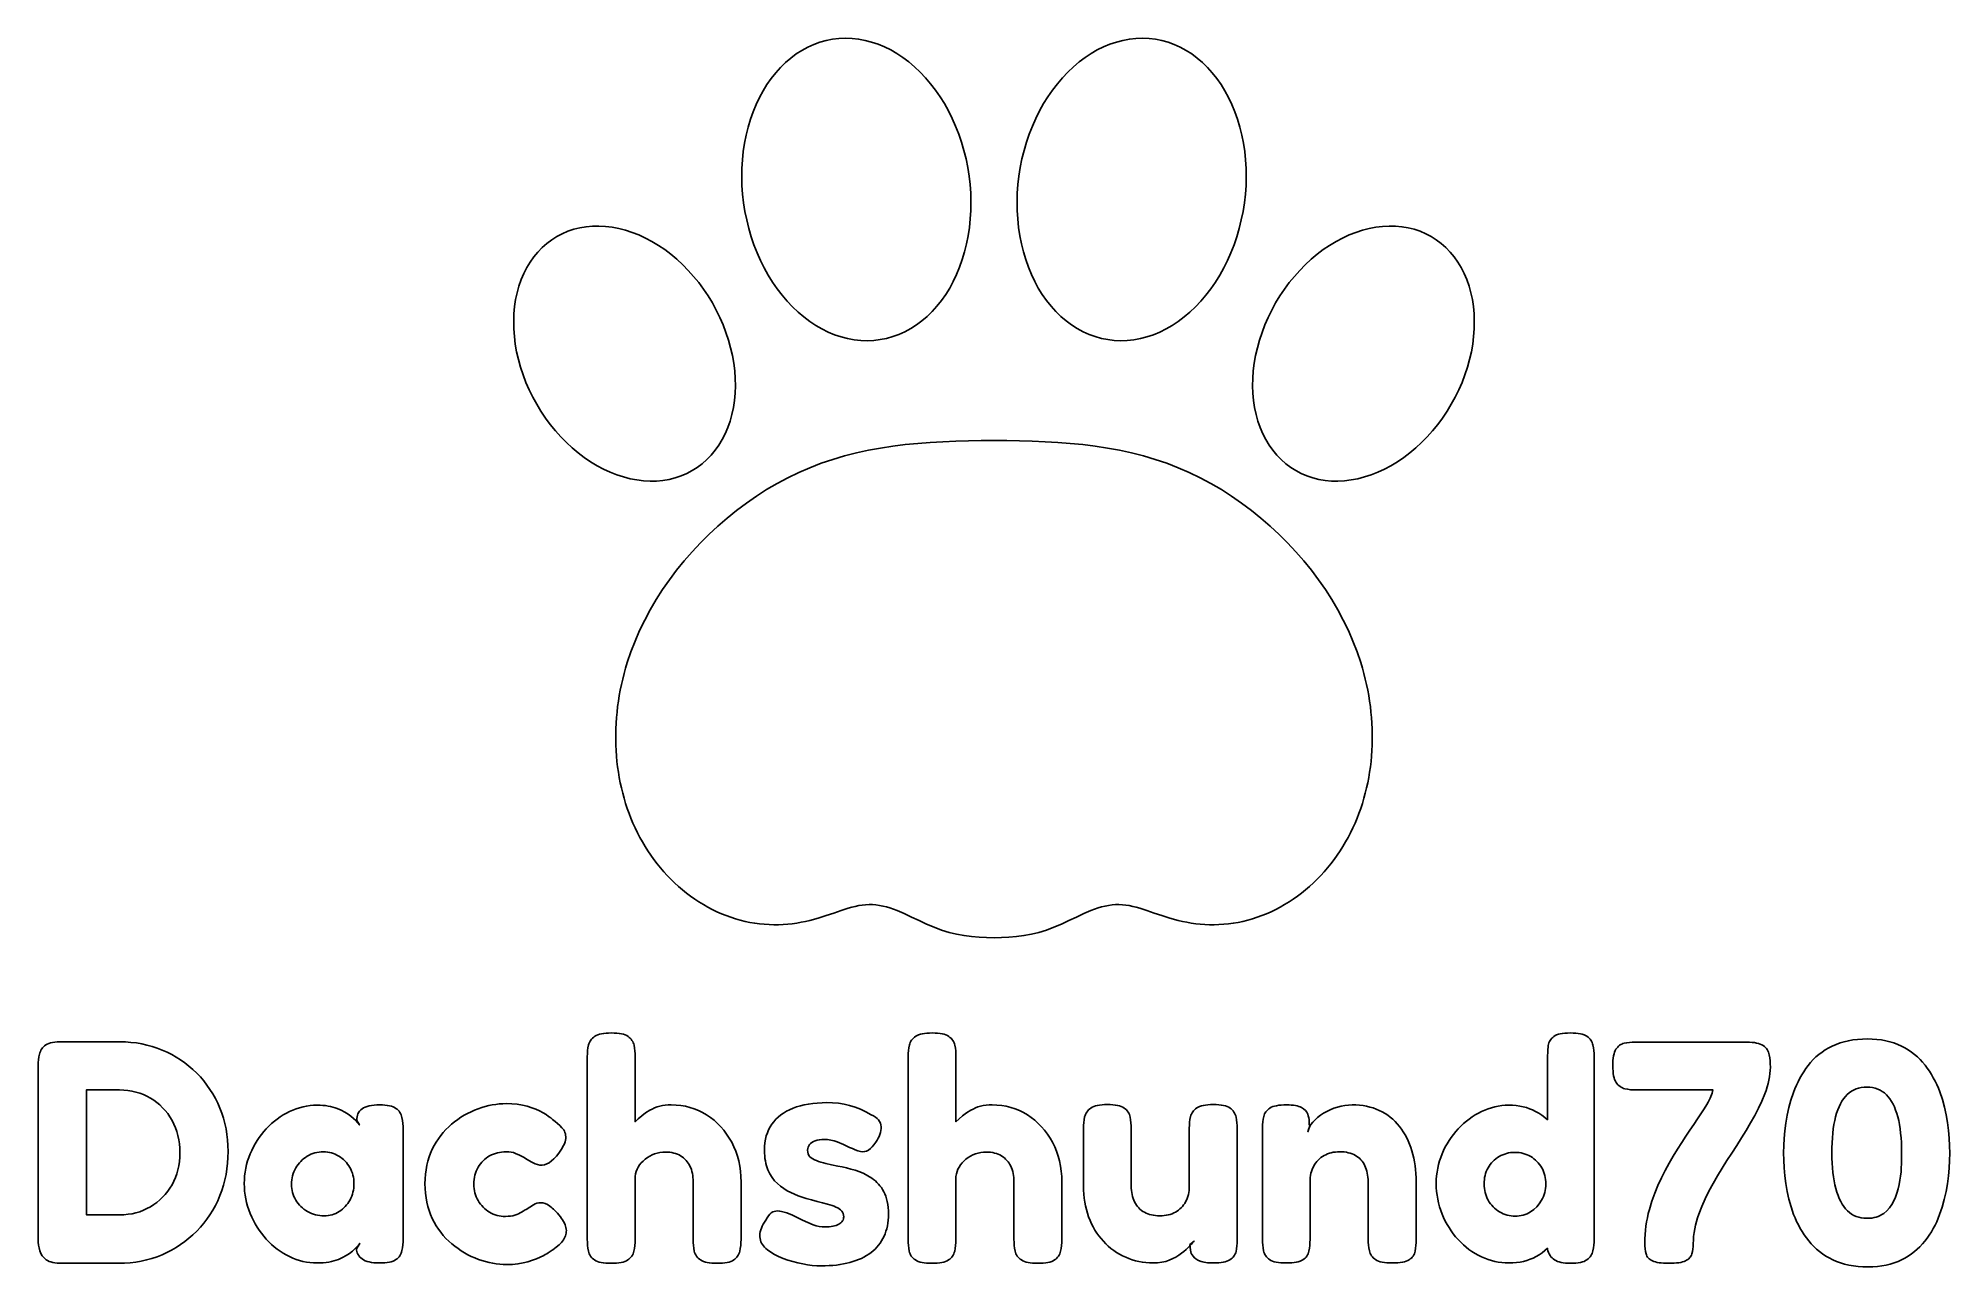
# Model space of a CAD drawing. Header units: millimetres. Extents: x -45.9 to 45.9, y -30.1 to 29.
import ezdxf

# ---------------------------------------------------------------- set-up
doc = ezdxf.new("R2010")
doc.units = ezdxf.units.MM
doc.layers.add('PAW', color=1, linetype='CONTINUOUS')
doc.layers.add('TEXT', color=2, linetype='CONTINUOUS')

msp = doc.modelspace()

# ---------------------------------------------------------------- linework, layer by layer
at = {"layer": 'PAW'}
for points in [[(-5.46528, 14.47359), (-5.15992, 14.53401), (-4.85929, 14.61777), (-4.56436, 14.72458), (-4.27609, 14.8541), (-3.99543, 15.00591), (-3.72329, 15.17952), (-3.46056, 15.37434), (-3.2081, 15.58976), (-2.96672, 15.82507), (-2.73722, 16.0795), (-2.52035, 16.35222), (-2.31681, 16.64234), (-2.12726, 16.94891), (-1.95233, 17.27094), (-1.79258, 17.60737), (-1.64854, 17.95711), (-1.52068, 18.31902), (-1.40941, 18.69191), (-1.31509, 19.07457), (-1.23804, 19.46575), (-1.1785, 19.86418), (-1.13667, 20.26855), (-1.11269, 20.67755), (-1.10663, 21.08984), (-1.11852, 21.50408), (-1.14831, 21.91892), (-1.19591, 22.333), (-1.26116, 22.74497), (-1.34385, 23.15349), (-1.44371, 23.55723), (-1.56041, 23.95487), (-1.69358, 24.34511), (-1.84277, 24.72668), (-2.00751, 25.09834), (-2.18726, 25.45887), (-2.38142, 25.80709), (-2.58937, 26.14188), (-2.81042, 26.46214), (-3.04386, 26.76682), (-3.28893, 27.05493), (-3.54482, 27.32553), (-3.8107, 27.57774), (-4.08571, 27.81074), (-4.36894, 28.02376), (-4.65947, 28.21611), (-4.95636, 28.38717), (-5.25864, 28.53637), (-5.56532, 28.66323), (-5.87539, 28.76733), (-6.18786, 28.84834), (-6.50169, 28.906), (-6.81588, 28.9401), (-7.12938, 28.95055), (-7.44118, 28.9373), (-7.75026, 28.90041), (-8.05562, 28.83998), (-8.35625, 28.75623), (-8.65118, 28.64942), (-8.93945, 28.51989), (-9.22011, 28.36808), (-9.49225, 28.19448), (-9.75498, 27.99965), (-10.00744, 27.78423), (-10.24882, 27.54892), (-10.47832, 27.2945), (-10.69519, 27.02178), (-10.89873, 26.73166), (-11.08828, 26.42509), (-11.26321, 26.10306), (-11.42296, 25.76662), (-11.567, 25.41688), (-11.69486, 25.05498), (-11.80613, 24.68209), (-11.90045, 24.29943), (-11.9775, 23.90825), (-12.03704, 23.50982), (-12.07887, 23.10545), (-12.10285, 22.69645), (-12.10891, 22.28415), (-12.09702, 21.86991), (-12.06723, 21.45508), (-12.01963, 21.041), (-11.95438, 20.62902), (-11.87169, 20.2205), (-11.77183, 19.81676), (-11.65513, 19.41912), (-11.52196, 19.02888), (-11.37277, 18.64731), (-11.20803, 18.27566), (-11.02829, 17.91513), (-10.83412, 17.5669), (-10.62618, 17.23212), (-10.40512, 16.91186), (-10.17168, 16.60718), (-9.92661, 16.31907), (-9.67072, 16.04847), (-9.40484, 15.79625), (-9.12983, 15.56326), (-8.8466, 15.35024), (-8.55607, 15.15788), (-8.25918, 14.98683), (-7.9569, 14.83763), (-7.65023, 14.71077), (-7.34015, 14.60666), (-7.02768, 14.52565), (-6.71385, 14.468), (-6.39967, 14.4339), (-6.08616, 14.42345), (-5.77436, 14.43669)], [(5.46528, 14.47359), (5.77436, 14.43669), (6.08616, 14.42345), (6.39967, 14.4339), (6.71385, 14.468), (7.02768, 14.52565), (7.34015, 14.60666), (7.65023, 14.71077), (7.9569, 14.83763), (8.25918, 14.98683), (8.55607, 15.15788), (8.8466, 15.35024), (9.12983, 15.56326), (9.40484, 15.79625), (9.67072, 16.04847), (9.92661, 16.31907), (10.17168, 16.60718), (10.40512, 16.91186), (10.62618, 17.23212), (10.83412, 17.5669), (11.02829, 17.91513), (11.20803, 18.27566), (11.37277, 18.64731), (11.52196, 19.02888), (11.65513, 19.41912), (11.77183, 19.81676), (11.87169, 20.2205), (11.95438, 20.62902), (12.01963, 21.041), (12.06723, 21.45508), (12.09702, 21.86991), (12.10891, 22.28415), (12.10285, 22.69645), (12.07887, 23.10545), (12.03704, 23.50982), (11.9775, 23.90825), (11.90045, 24.29943), (11.80613, 24.68209), (11.69486, 25.05498), (11.567, 25.41688), (11.42296, 25.76662), (11.26321, 26.10306), (11.08828, 26.42509), (10.89873, 26.73166), (10.69519, 27.02178), (10.47832, 27.2945), (10.24882, 27.54892), (10.00744, 27.78423), (9.75498, 27.99965), (9.49225, 28.19448), (9.22011, 28.36808), (8.93945, 28.51989), (8.65118, 28.64942), (8.35625, 28.75623), (8.05562, 28.83998), (7.75026, 28.90041), (7.44118, 28.9373), (7.12938, 28.95055), (6.81588, 28.9401), (6.50169, 28.906), (6.18786, 28.84834), (5.87539, 28.76733), (5.56532, 28.66323), (5.25864, 28.53637), (4.95636, 28.38717), (4.65947, 28.21611), (4.36894, 28.02376), (4.08571, 27.81074), (3.8107, 27.57774), (3.54482, 27.32553), (3.28893, 27.05493), (3.04386, 26.76682), (2.81042, 26.46214), (2.58937, 26.14188), (2.38142, 25.80709), (2.18726, 25.45887), (2.00751, 25.09834), (1.84277, 24.72668), (1.69358, 24.34511), (1.56041, 23.95487), (1.44371, 23.55723), (1.34385, 23.15349), (1.26116, 22.74497), (1.19591, 22.333), (1.14831, 21.91892), (1.11852, 21.50408), (1.10663, 21.08984), (1.11269, 20.67755), (1.13667, 20.26855), (1.1785, 19.86418), (1.23804, 19.46575), (1.31509, 19.07457), (1.40941, 18.69191), (1.52068, 18.31902), (1.64854, 17.95711), (1.79258, 17.60737), (1.95233, 17.27094), (2.12726, 16.94891), (2.31681, 16.64234), (2.52035, 16.35222), (2.73722, 16.0795), (2.96672, 15.82507), (3.2081, 15.58976), (3.46056, 15.37434), (3.72329, 15.17952), (3.99543, 15.00591), (4.27609, 14.8541), (4.56436, 14.72458), (4.85929, 14.61777), (5.15992, 14.53401)], [(-14.49073, 8.18194), (-14.24206, 8.33919), (-14.00614, 8.51637), (-13.78383, 8.71285), (-13.57595, 8.92791), (-13.38325, 9.16076), (-13.20644, 9.41055), (-13.04615, 9.67638), (-12.90298, 9.95726), (-12.77745, 10.25218), (-12.67002, 10.56006), (-12.58107, 10.87978), (-12.51093, 11.21017), (-12.45986, 11.55003), (-12.42805, 11.89811), (-12.41561, 12.25314), (-12.42258, 12.61383), (-12.44894, 12.97887), (-12.4946, 13.34691), (-12.55938, 13.71663), (-12.64306, 14.08666), (-12.74532, 14.45566), (-12.8658, 14.82229), (-13.00404, 15.1852), (-13.15956, 15.54307), (-13.33178, 15.89459), (-13.52007, 16.23849), (-13.72375, 16.5735), (-13.94207, 16.89841), (-14.17423, 17.21202), (-14.4194, 17.5132), (-14.67667, 17.80085), (-14.9451, 18.07391), (-15.22372, 18.33139), (-15.51151, 18.57236), (-15.80742, 18.79592), (-16.11037, 19.00127), (-16.41925, 19.18765), (-16.73294, 19.35439), (-17.05029, 19.50088), (-17.37015, 19.62658), (-17.69134, 19.73104), (-18.0127, 19.81386), (-18.33305, 19.87476), (-18.65123, 19.91351), (-18.96607, 19.92996), (-19.27642, 19.92407), (-19.58115, 19.89584), (-19.87916, 19.84538), (-20.16934, 19.77288), (-20.45065, 19.67859), (-20.72206, 19.56288), (-20.98257, 19.42615), (-21.23124, 19.2689), (-21.46716, 19.09172), (-21.68946, 18.89524), (-21.89734, 18.68018), (-22.09004, 18.44733), (-22.26686, 18.19754), (-22.42714, 17.93171), (-22.57031, 17.65083), (-22.69584, 17.3559), (-22.80328, 17.04802), (-22.89223, 16.7283), (-22.96236, 16.39791), (-23.01343, 16.05806), (-23.04525, 15.70998), (-23.05769, 15.35495), (-23.05072, 14.99426), (-23.02435, 14.62922), (-22.9787, 14.26117), (-22.91391, 13.89146), (-22.83024, 13.52143), (-22.72797, 13.15242), (-22.6075, 12.7858), (-22.46925, 12.42289), (-22.31373, 12.06502), (-22.14152, 11.7135), (-21.95322, 11.3696), (-21.74955, 11.03459), (-21.53123, 10.70968), (-21.29906, 10.39607), (-21.0539, 10.09489), (-20.79663, 9.80724), (-20.5282, 9.53418), (-20.24958, 9.27669), (-19.96179, 9.03573), (-19.66588, 8.81217), (-19.36293, 8.60682), (-19.05405, 8.42043), (-18.74036, 8.25369), (-18.423, 8.10721), (-18.10315, 7.98151), (-17.78195, 7.87705), (-17.46059, 7.79422), (-17.14024, 7.73332), (-16.82207, 7.69458), (-16.50723, 7.67812), (-16.19688, 7.68402), (-15.89214, 7.71225), (-15.59414, 7.76271), (-15.30395, 7.83521), (-15.02264, 7.92949), (-14.75124, 8.04521)], [(14.49072, 8.18194), (14.75124, 8.04521), (15.02264, 7.92949), (15.30395, 7.83521), (15.59414, 7.76271), (15.89214, 7.71225), (16.19688, 7.68402), (16.50723, 7.67812), (16.82207, 7.69458), (17.14024, 7.73332), (17.46059, 7.79422), (17.78195, 7.87705), (18.10315, 7.98151), (18.423, 8.10721), (18.74036, 8.25369), (19.05405, 8.42043), (19.36293, 8.60682), (19.66588, 8.81217), (19.96179, 9.03573), (20.24958, 9.27669), (20.5282, 9.53418), (20.79663, 9.80724), (21.0539, 10.09489), (21.29906, 10.39607), (21.53123, 10.70968), (21.74955, 11.03459), (21.95322, 11.3696), (22.14152, 11.7135), (22.31373, 12.06502), (22.46925, 12.42289), (22.6075, 12.7858), (22.72797, 13.15242), (22.83024, 13.52143), (22.91391, 13.89146), (22.9787, 14.26117), (23.02435, 14.62922), (23.05072, 14.99426), (23.05769, 15.35495), (23.04525, 15.70998), (23.01343, 16.05806), (22.96236, 16.39791), (22.89223, 16.7283), (22.80328, 17.04802), (22.69584, 17.3559), (22.57031, 17.65083), (22.42714, 17.93171), (22.26686, 18.19754), (22.09004, 18.44733), (21.89734, 18.68018), (21.68946, 18.89524), (21.46716, 19.09172), (21.23124, 19.2689), (20.98257, 19.42615), (20.72206, 19.56288), (20.45065, 19.67859), (20.16934, 19.77288), (19.87916, 19.84538), (19.58115, 19.89584), (19.27642, 19.92407), (18.96607, 19.92996), (18.65123, 19.91351), (18.33305, 19.87476), (18.0127, 19.81386), (17.69134, 19.73104), (17.37015, 19.62658), (17.05029, 19.50088), (16.73294, 19.35439), (16.41925, 19.18765), (16.11037, 19.00127), (15.80742, 18.79592), (15.51151, 18.57236), (15.22372, 18.33139), (14.9451, 18.07391), (14.67667, 17.80085), (14.4194, 17.5132), (14.17423, 17.21202), (13.94207, 16.89841), (13.72375, 16.5735), (13.52007, 16.23849), (13.33178, 15.89459), (13.15956, 15.54307), (13.00404, 15.1852), (12.8658, 14.82229), (12.74532, 14.45566), (12.64306, 14.08666), (12.55938, 13.71663), (12.4946, 13.34691), (12.44894, 12.97887), (12.42258, 12.61383), (12.41561, 12.25314), (12.42805, 11.89811), (12.45986, 11.55003), (12.51093, 11.21017), (12.58107, 10.87978), (12.67002, 10.56006), (12.77745, 10.25218), (12.90298, 9.95726), (13.04615, 9.67638), (13.20644, 9.41055), (13.38325, 9.16076), (13.57595, 8.92791), (13.78383, 8.71285), (14.00614, 8.51637), (14.24206, 8.33919)], [(0, 9.63071), (-0.6142, 9.62736), (-1.2277, 9.6171), (-1.83981, 9.5993), (-2.44982, 9.57304), (-3.05706, 9.53712), (-3.66084, 9.49013), (-4.2605, 9.43054), (-4.85538, 9.35675), (-5.44483, 9.26715), (-6.02824, 9.16022), (-6.605, 9.03454), (-7.17453, 8.88889), (-7.73626, 8.72233), (-8.28965, 8.53421), (-8.83419, 8.32424), (-9.36939, 8.09239), (-9.89475, 7.83892), (-10.40978, 7.5643), (-10.91399, 7.2692), (-11.40687, 6.9544), (-11.88792, 6.62085), (-12.35657, 6.26953), (-12.81227, 5.90149), (-13.25438, 5.51775), (-13.68226, 5.11933), (-14.09521, 4.70716), (-14.49246, 4.2821), (-14.87323, 3.84495), (-15.23672, 3.39645), (-15.58212, 2.93729), (-15.90861, 2.46814), (-16.21542, 1.98967), (-16.50178, 1.50251), (-16.76698, 1.00734), (-17.01038, 0.50484), (-17.23138, -0.00427), (-17.4295, -0.51921), (-17.60432, -1.03915), (-17.68289, -1.30073), (-17.75553, -1.56321), (-17.82221, -1.82649), (-17.8829, -2.09044), (-17.93759, -2.35494), (-17.98626, -2.61986), (-18.0289, -2.88506), (-18.06549, -3.15042), (-18.09603, -3.41581), (-18.12051, -3.68109), (-18.13893, -3.94612), (-18.15128, -4.21076), (-18.15756, -4.47488), (-18.15776, -4.73835), (-18.15189, -5.00101), (-18.13994, -5.26273), (-18.1219, -5.52337), (-18.09777, -5.78278), (-18.06754, -6.04084), (-18.0312, -6.2974), (-17.98874, -6.55233), (-17.94015, -6.80548), (-17.88542, -7.05671), (-17.82453, -7.30589), (-17.75748, -7.55287), (-17.68425, -7.79752), (-17.60484, -8.03969), (-17.51925, -8.27923), (-17.42747, -8.51599), (-17.32953, -8.74983), (-17.22542, -8.98057), (-17.11517, -9.20807), (-16.9988, -9.43216), (-16.87636, -9.65267), (-16.74788, -9.86942), (-16.61341, -10.08223), (-16.47303, -10.29092), (-16.3268, -10.4953), (-16.17482, -10.69515), (-16.01718, -10.89029), (-15.85399, -11.08048), (-15.68539, -11.26551), (-15.5115, -11.44516), (-15.3325, -11.61918), (-15.14853, -11.78736), (-14.95979, -11.94945), (-14.76646, -12.10524), (-14.56876, -12.25448), (-14.3669, -12.39695), (-14.16112, -12.53245), (-13.95166, -12.66076), (-13.73877, -12.78169), (-13.52274, -12.89505), (-13.30384, -13.00066), (-13.08237, -13.09837), (-12.85863, -13.18805), (-12.63296, -13.26956), (-12.40567, -13.3428), (-12.17712, -13.4077), (-11.94767, -13.46419), (-11.71767, -13.51225), (-11.48751, -13.55186), (-11.25758, -13.58307), (-11.02825, -13.60593), (-10.79991, -13.62053), (-10.57294, -13.62701), (-10.3477, -13.62555), (-10.12453, -13.61639), (-9.90378, -13.59978), (-9.68573, -13.57608), (-9.47066, -13.54565), (-9.25883, -13.50896), (-9.05043, -13.46649), (-8.84563, -13.41882), (-8.44727, -13.3105), (-8.0641, -13.18999), (-7.6955, -13.06454), (-7.33997, -12.94245), (-6.99523, -12.83256), (-6.82605, -12.78495), (-6.65849, -12.74362), (-6.49219, -12.7095), (-6.32675, -12.68345), (-6.16181, -12.66622), (-5.99701, -12.65839), (-5.83203, -12.6604), (-5.66656, -12.67251), (-5.50036, -12.69476), (-5.33322, -12.72695), (-5.16499, -12.76869), (-4.99557, -12.81936), (-4.8249, -12.87819), (-4.65295, -12.94425), (-4.30532, -13.09379), (-3.95314, -13.25863), (-3.5972, -13.4289), (-3.23849, -13.595), (-2.87805, -13.74853), (-2.51682, -13.88316), (-2.15552, -13.9954), (-1.79464, -14.08431), (-1.43443, -14.151), (-1.07497, -14.19793), (-0.71621, -14.22818), (-0.35796, -14.24477), (0, -14.25), (0.35796, -14.24477), (0.71621, -14.22818), (1.07497, -14.19793), (1.43443, -14.151), (1.79464, -14.08431), (2.15552, -13.9954), (2.51682, -13.88316), (2.87805, -13.74853), (3.23849, -13.595), (3.5972, -13.4289), (3.95314, -13.25863), (4.30532, -13.09379), (4.65295, -12.94425), (4.8249, -12.87819), (4.99557, -12.81936), (5.16499, -12.76869), (5.33322, -12.72695), (5.50036, -12.69476), (5.66656, -12.67251), (5.83203, -12.6604), (5.99701, -12.65839), (6.16181, -12.66622), (6.32675, -12.68345), (6.49219, -12.7095), (6.65849, -12.74362), (6.82605, -12.78495), (6.99523, -12.83256), (7.33997, -12.94245), (7.6955, -13.06454), (8.0641, -13.18999), (8.44727, -13.3105), (8.84563, -13.41882), (9.05043, -13.46649), (9.25883, -13.50896), (9.47066, -13.54565), (9.68573, -13.57608), (9.90378, -13.59978), (10.12453, -13.61639), (10.3477, -13.62555), (10.57294, -13.62701), (10.79991, -13.62053), (11.02825, -13.60593), (11.25758, -13.58307), (11.48751, -13.55186), (11.71767, -13.51225), (11.94767, -13.46419), (12.17712, -13.4077), (12.40567, -13.3428), (12.63296, -13.26956), (12.85863, -13.18805), (13.08237, -13.09837), (13.30384, -13.00066), (13.52274, -12.89505), (13.73877, -12.78169), (13.95166, -12.66076), (14.16112, -12.53245), (14.3669, -12.39695), (14.56876, -12.25448), (14.76646, -12.10524), (14.95979, -11.94945), (15.14853, -11.78736), (15.3325, -11.61918), (15.5115, -11.44516), (15.68539, -11.26551), (15.85399, -11.08048), (16.01718, -10.89029), (16.17482, -10.69515), (16.3268, -10.4953), (16.47303, -10.29092), (16.61341, -10.08223), (16.74788, -9.86942), (16.87636, -9.65267), (16.9988, -9.43216), (17.11517, -9.20807), (17.22542, -8.98057), (17.32953, -8.74983), (17.42747, -8.51599), (17.51925, -8.27923), (17.60484, -8.03969), (17.68425, -7.79752), (17.75748, -7.55287), (17.82453, -7.30589), (17.88542, -7.05671), (17.94015, -6.80548), (17.98874, -6.55233), (18.0312, -6.2974), (18.06754, -6.04084), (18.09777, -5.78278), (18.1219, -5.52337), (18.13994, -5.26273), (18.15189, -5.00101), (18.15776, -4.73835), (18.15756, -4.47488), (18.15128, -4.21076), (18.13893, -3.94612), (18.12051, -3.68109), (18.09603, -3.41581), (18.06549, -3.15042), (18.0289, -2.88506), (17.98626, -2.61986), (17.93759, -2.35494), (17.8829, -2.09044), (17.82221, -1.82649), (17.75553, -1.56321), (17.68289, -1.30073), (17.60432, -1.03915), (17.4295, -0.51921), (17.23138, -0.00427), (17.01038, 0.50484), (16.76698, 1.00734), (16.50178, 1.50251), (16.21542, 1.98967), (15.90861, 2.46814), (15.58212, 2.93729), (15.23672, 3.39645), (14.87323, 3.84495), (14.49246, 4.2821), (14.09521, 4.70716), (13.68226, 5.11933), (13.25438, 5.51775), (12.81227, 5.90149), (12.35657, 6.26953), (11.88792, 6.62085), (11.40687, 6.9544), (10.91399, 7.2692), (10.40978, 7.5643), (9.89475, 7.83892), (9.36939, 8.09239), (8.83419, 8.32424), (8.28965, 8.53421), (7.73626, 8.72233), (7.17453, 8.88889), (6.605, 9.03454), (6.02824, 9.16022), (5.44483, 9.26715), (4.85538, 9.35675), (4.2605, 9.43054), (3.66084, 9.49013), (3.05706, 9.53712), (2.44982, 9.57304), (1.83981, 9.5993), (1.2277, 9.6171), (0.6142, 9.62736)]]:
    msp.add_lwpolyline(points, close=True, dxfattribs=at)
at = {"layer": 'TEXT'}
for points in [[(-45.49239, -29.71956), (-45.42879, -29.7588), (-45.35591, -29.7928), (-45.27376, -29.82157), (-45.18234, -29.84511), (-45.08164, -29.86342), (-44.97167, -29.87649), (-44.85243, -29.88434), (-44.72391, -29.88696), (-42.01522, -29.88696), (-41.73643, -29.88054), (-41.46311, -29.86128), (-41.19526, -29.82918), (-40.93288, -29.78424), (-40.67597, -29.72646), (-40.42453, -29.65584), (-40.17855, -29.57238), (-39.93805, -29.47609), (-39.70396, -29.36849), (-39.47724, -29.25115), (-39.2579, -29.12407), (-39.04593, -28.98723), (-38.84132, -28.84064), (-38.64409, -28.68431), (-38.45423, -28.51822), (-38.27174, -28.34239), (-38.09793, -28.15764), (-37.9341, -27.96481), (-37.78027, -27.76389), (-37.63641, -27.55489), (-37.50255, -27.3378), (-37.37867, -27.11264), (-37.26478, -26.87938), (-37.16087, -26.63804), (-37.06814, -26.39017), (-36.98777, -26.1373), (-36.91977, -25.87943), (-36.86413, -25.61658), (-36.82086, -25.34873), (-36.78995, -25.07588), (-36.7714, -24.79805), (-36.76522, -24.51522), (-36.7714, -24.23631), (-36.78995, -23.96263), (-36.82086, -23.69419), (-36.86413, -23.43098), (-36.91977, -23.173), (-36.98777, -22.92024), (-37.06814, -22.67272), (-37.16087, -22.43043), (-37.26478, -22.19456), (-37.37867, -21.9663), (-37.50255, -21.74565), (-37.63641, -21.53261), (-37.78027, -21.32717), (-37.9341, -21.12935), (-38.09793, -20.93913), (-38.27174, -20.75652), (-38.45411, -20.58271), (-38.64362, -20.41889), (-38.84025, -20.26505), (-39.04402, -20.1212), (-39.25493, -19.98733), (-39.47296, -19.86345), (-39.69813, -19.74956), (-39.93044, -19.64565), (-40.16868, -19.55292), (-40.41169, -19.47255), (-40.65945, -19.40455), (-40.91196, -19.34891), (-41.16923, -19.30564), (-41.43125, -19.27473), (-41.69803, -19.25618), (-41.96957, -19.25), (-44.7087, -19.25), (-44.84447, -19.24905), (-44.97025, -19.2538), (-45.08604, -19.26427), (-45.19185, -19.28043), (-45.28767, -19.30231), (-45.37351, -19.32989), (-45.44936, -19.36318), (-45.51522, -19.40217), (-45.57324, -19.44557), (-45.62554, -19.49205), (-45.67215, -19.54163), (-45.71304, -19.59429), (-45.74824, -19.65005), (-45.77772, -19.7089), (-45.8015, -19.77084), (-45.81957, -19.83587), (-45.8462, -19.97045), (-45.86522, -20.10788), (-45.87663, -20.24817), (-45.88044, -20.3913), (-45.88044, -28.71522), (-45.87568, -28.86501), (-45.86142, -29.01005), (-45.83764, -29.15034), (-45.80435, -29.28587), (-45.75632, -29.41284), (-45.68832, -29.52744), (-45.60034, -29.62969)], [(-19.17391, -29.72717), (-19.10829, -29.76462), (-19.03315, -29.79708), (-18.9485, -29.82454), (-18.85435, -29.84701), (-18.75068, -29.86449), (-18.6375, -29.87697), (-18.51481, -29.88446), (-18.38261, -29.88696), (-18.24696, -29.88446), (-18.12154, -29.87697), (-18.00634, -29.86449), (-17.90136, -29.84701), (-17.80661, -29.82454), (-17.72208, -29.79708), (-17.64778, -29.76462), (-17.5837, -29.72717), (-17.52746, -29.68568), (-17.4767, -29.6411), (-17.4314, -29.59343), (-17.39158, -29.54266), (-17.35722, -29.48881), (-17.32833, -29.43186), (-17.30491, -29.37182), (-17.28695, -29.30869), (-17.26032, -29.17649), (-17.24131, -29.03859), (-17.22989, -28.89497), (-17.22609, -28.74565), (-17.22609, -25.71739), (-17.20528, -25.59791), (-17.1733, -25.48295), (-17.13015, -25.3725), (-17.07582, -25.26657), (-17.01031, -25.16517), (-16.93363, -25.06827), (-16.84577, -24.9759), (-16.74674, -24.88804), (-16.63986, -24.80779), (-16.52847, -24.73825), (-16.41255, -24.6794), (-16.29212, -24.63125), (-16.16717, -24.5938), (-16.0377, -24.56705), (-15.90372, -24.551), (-15.76522, -24.54565), (-15.66072, -24.5485), (-15.56026, -24.55706), (-15.46384, -24.57133), (-15.37147, -24.5913), (-15.28313, -24.61698), (-15.19884, -24.64837), (-15.1186, -24.68546), (-15.04239, -24.72826), (-14.97046, -24.77593), (-14.90306, -24.82765), (-14.84016, -24.88341), (-14.78179, -24.94321), (-14.72794, -25.00705), (-14.6786, -25.07493), (-14.63378, -25.14686), (-14.59348, -25.22282), (-14.55781, -25.30283), (-14.5269, -25.38689), (-14.50075, -25.47498), (-14.47935, -25.56712), (-14.4627, -25.6633), (-14.45081, -25.76352), (-14.44368, -25.86778), (-14.4413, -25.97609), (-14.4413, -28.73043), (-14.43797, -28.88023), (-14.42799, -29.02527), (-14.41134, -29.16556), (-14.38804, -29.30109), (-14.37163, -29.366), (-14.34905, -29.42758), (-14.32028, -29.48583), (-14.28532, -29.54076), (-14.24419, -29.59236), (-14.19687, -29.64062), (-14.14338, -29.68556), (-14.08369, -29.72717), (-14.01652, -29.76462), (-13.94056, -29.79708), (-13.85579, -29.82454), (-13.76223, -29.84701), (-13.65987, -29.86449), (-13.54871, -29.87697), (-13.42875, -29.88446), (-13.3, -29.88696), (-13.1609, -29.88446), (-13.03274, -29.87697), (-12.91552, -29.86449), (-12.80924, -29.84701), (-12.71389, -29.82454), (-12.62948, -29.79708), (-12.55601, -29.76462), (-12.49348, -29.72717), (-12.43903, -29.68568), (-12.38981, -29.6411), (-12.34582, -29.59343), (-12.30707, -29.54266), (-12.27354, -29.48881), (-12.24524, -29.43186), (-12.22218, -29.37182), (-12.20435, -29.30869), (-12.17772, -29.17649), (-12.15869, -29.03859), (-12.14728, -28.89497), (-12.14348, -28.74565), (-12.14348, -25.9913), (-12.15049, -25.725), (-12.17153, -25.4663), (-12.20661, -25.21522), (-12.25571, -24.97174), (-12.31883, -24.73587), (-12.39599, -24.50761), (-12.48718, -24.28696), (-12.59239, -24.07391), (-12.70937, -23.87026), (-12.83587, -23.67778), (-12.97187, -23.49648), (-13.11739, -23.32636), (-13.27242, -23.16741), (-13.43696, -23.01963), (-13.611, -22.88303), (-13.79456, -22.75761), (-13.98585, -22.64526), (-14.18308, -22.54789), (-14.38626, -22.46551), (-14.59538, -22.3981), (-14.81045, -22.34567), (-15.03145, -22.30822), (-15.25841, -22.28575), (-15.4913, -22.27826), (-15.63718, -22.2823), (-15.77806, -22.29443), (-15.91394, -22.31464), (-16.04483, -22.34293), (-16.17073, -22.37931), (-16.29164, -22.42378), (-16.40756, -22.47632), (-16.51848, -22.53696), (-16.72534, -22.66821), (-16.91223, -22.80326), (-17.07915, -22.94212), (-17.22609, -23.08478), (-17.22609, -19.98043), (-17.22942, -19.83111), (-17.2394, -19.6875), (-17.25605, -19.54959), (-17.27935, -19.41739), (-17.29551, -19.35414), (-17.31739, -19.29375), (-17.34497, -19.23621), (-17.37826, -19.18152), (-17.41725, -19.12969), (-17.46195, -19.0807), (-17.51236, -19.03458), (-17.56848, -18.9913), (-17.63256, -18.95207), (-17.70686, -18.91807), (-17.79139, -18.8893), (-17.88614, -18.86576), (-17.99112, -18.84745), (-18.10632, -18.83437), (-18.23174, -18.82653), (-18.36739, -18.82391), (-18.49959, -18.82641), (-18.62228, -18.8339), (-18.73546, -18.84638), (-18.83913, -18.86386), (-18.93329, -18.88633), (-19.01794, -18.91379), (-19.09307, -18.94625), (-19.1587, -18.98369), (-19.21671, -19.02519), (-19.26902, -19.06977), (-19.31562, -19.11744), (-19.35652, -19.1682), (-19.39171, -19.22206), (-19.42119, -19.27901), (-19.44497, -19.33904), (-19.46304, -19.40217), (-19.48967, -19.53437), (-19.50869, -19.67228), (-19.52011, -19.8159), (-19.52391, -19.96522), (-19.52391, -28.73043), (-19.52058, -28.88023), (-19.5106, -29.02527), (-19.49395, -29.16556), (-19.47065, -29.30109), (-19.45437, -29.366), (-19.43213, -29.42758), (-19.40396, -29.48583), (-19.36984, -29.54076), (-19.32977, -29.59236), (-19.28376, -29.64062), (-19.23181, -29.68556)], [(-3.77391, -29.72717), (-3.70829, -29.76462), (-3.63315, -29.79708), (-3.5485, -29.82454), (-3.45435, -29.84701), (-3.35068, -29.86449), (-3.2375, -29.87697), (-3.11481, -29.88446), (-2.98261, -29.88696), (-2.84696, -29.88446), (-2.72153, -29.87697), (-2.60633, -29.86449), (-2.50136, -29.84701), (-2.4066, -29.82454), (-2.32208, -29.79708), (-2.24777, -29.76462), (-2.18369, -29.72717), (-2.12746, -29.68568), (-2.0767, -29.6411), (-2.0314, -29.59343), (-1.99157, -29.54266), (-1.95721, -29.48881), (-1.92832, -29.43186), (-1.9049, -29.37182), (-1.88695, -29.30869), (-1.86032, -29.17649), (-1.8413, -29.03859), (-1.82989, -28.89497), (-1.82608, -28.74565), (-1.82608, -25.71739), (-1.80528, -25.59791), (-1.7733, -25.48295), (-1.73014, -25.3725), (-1.67581, -25.26657), (-1.61031, -25.16517), (-1.53362, -25.06827), (-1.44577, -24.9759), (-1.34673, -24.88804), (-1.23986, -24.80779), (-1.12846, -24.73825), (-1.01255, -24.6794), (-0.89212, -24.63125), (-0.76717, -24.5938), (-0.6377, -24.56705), (-0.50372, -24.551), (-0.36521, -24.54565), (-0.26071, -24.5485), (-0.16025, -24.55706), (-0.06384, -24.57133), (0.02854, -24.5913), (0.11687, -24.61698), (0.20116, -24.64837), (0.28141, -24.68546), (0.35761, -24.72826), (0.42954, -24.77593), (0.49694, -24.82765), (0.55984, -24.88341), (0.61821, -24.94321), (0.67206, -25.00705), (0.7214, -25.07493), (0.76622, -25.14686), (0.80652, -25.22282), (0.84219, -25.30283), (0.8731, -25.38689), (0.89925, -25.47498), (0.92065, -25.56712), (0.9373, -25.6633), (0.94919, -25.76352), (0.95632, -25.86778), (0.9587, -25.97609), (0.9587, -28.73043), (0.96203, -28.88023), (0.97201, -29.02527), (0.98866, -29.16556), (1.01196, -29.30109), (1.02836, -29.366), (1.05095, -29.42758), (1.07972, -29.48583), (1.11467, -29.54076), (1.15581, -29.59236), (1.20313, -29.64062), (1.25662, -29.68556), (1.31631, -29.72717), (1.38348, -29.76462), (1.45944, -29.79708), (1.54421, -29.82454), (1.63777, -29.84701), (1.74013, -29.86449), (1.85129, -29.87697), (1.97125, -29.88446), (2.1, -29.88696), (2.2391, -29.88446), (2.36726, -29.87697), (2.48448, -29.86449), (2.59076, -29.84701), (2.68611, -29.82454), (2.77052, -29.79708), (2.84399, -29.76462), (2.90652, -29.72717), (2.96097, -29.68568), (3.01019, -29.6411), (3.05418, -29.59343), (3.09294, -29.54266), (3.12646, -29.48881), (3.15476, -29.43186), (3.17782, -29.37182), (3.19565, -29.30869), (3.22228, -29.17649), (3.24131, -29.03859), (3.25272, -28.89497), (3.25652, -28.74565), (3.25652, -25.9913), (3.24951, -25.725), (3.22847, -25.4663), (3.19339, -25.21522), (3.14429, -24.97174), (3.08117, -24.73587), (3.00401, -24.50761), (2.91282, -24.28696), (2.80761, -24.07391), (2.69063, -23.87026), (2.56413, -23.67778), (2.42813, -23.49648), (2.28261, -23.32636), (2.12758, -23.16741), (1.96305, -23.01963), (1.789, -22.88303), (1.60544, -22.75761), (1.41415, -22.64526), (1.21692, -22.54789), (1.01374, -22.46551), (0.80462, -22.3981), (0.58956, -22.34567), (0.36855, -22.30822), (0.14159, -22.28575), (-0.0913, -22.27826), (-0.23718, -22.2823), (-0.37806, -22.29443), (-0.51394, -22.31464), (-0.64484, -22.34293), (-0.77074, -22.37931), (-0.89164, -22.42378), (-1.00756, -22.47632), (-1.11848, -22.53696), (-1.32534, -22.66821), (-1.51223, -22.80326), (-1.67914, -22.94212), (-1.82608, -23.08478), (-1.82608, -19.98043), (-1.82941, -19.83111), (-1.8394, -19.6875), (-1.85605, -19.54959), (-1.87935, -19.41739), (-1.89552, -19.35414), (-1.91739, -19.29375), (-1.94497, -19.23621), (-1.97826, -19.18152), (-2.01725, -19.12969), (-2.06195, -19.0807), (-2.11236, -19.03458), (-2.16848, -18.9913), (-2.23256, -18.95207), (-2.30686, -18.91807), (-2.39139, -18.8893), (-2.48614, -18.86576), (-2.59112, -18.84745), (-2.70632, -18.83437), (-2.83174, -18.82653), (-2.96739, -18.82391), (-3.09959, -18.82641), (-3.22228, -18.8339), (-3.33546, -18.84638), (-3.43913, -18.86386), (-3.53328, -18.88633), (-3.61793, -18.91379), (-3.69307, -18.94625), (-3.75869, -18.98369), (-3.81671, -19.02519), (-3.86902, -19.06977), (-3.91562, -19.11744), (-3.95652, -19.1682), (-3.99171, -19.22206), (-4.02119, -19.27901), (-4.04497, -19.33904), (-4.06304, -19.40217), (-4.08967, -19.53437), (-4.10869, -19.67228), (-4.12011, -19.8159), (-4.12391, -19.96522), (-4.12391, -28.73043), (-4.12058, -28.88023), (-4.11059, -29.02527), (-4.09395, -29.16556), (-4.07065, -29.30109), (-4.05436, -29.366), (-4.03213, -29.42758), (-4.00395, -29.48583), (-3.96983, -29.54076), (-3.92977, -29.59236), (-3.88376, -29.64062), (-3.83181, -29.68556)], [(26.02934, -29.55978), (26.17364, -29.47313), (26.31177, -29.3787), (26.44375, -29.27651), (26.56956, -29.16655), (26.56956, -29.20217), (26.59144, -29.28682), (26.61902, -29.36576), (26.65231, -29.43899), (26.6913, -29.50652), (26.736, -29.56834), (26.78641, -29.62446), (26.84253, -29.67486), (26.90435, -29.71956), (26.97307, -29.7588), (27.04987, -29.7928), (27.13475, -29.82157), (27.22772, -29.84511), (27.32877, -29.86342), (27.43791, -29.87649), (27.55513, -29.88434), (27.68043, -29.88696), (27.81251, -29.88434), (27.93485, -29.87649), (28.04743, -29.86342), (28.15027, -29.84511), (28.24336, -29.82157), (28.32669, -29.7928), (28.40028, -29.7588), (28.46412, -29.71956), (28.52024, -29.67617), (28.57065, -29.62969), (28.61535, -29.58011), (28.65434, -29.52744), (28.68763, -29.47169), (28.71521, -29.41284), (28.73709, -29.3509), (28.75326, -29.28587), (28.77656, -29.15129), (28.7932, -29.01386), (28.80318, -28.87357), (28.80651, -28.73043), (28.80651, -19.96522), (28.80318, -19.8159), (28.7932, -19.67228), (28.77656, -19.53437), (28.75326, -19.40217), (28.73709, -19.33904), (28.71521, -19.27901), (28.68763, -19.22206), (28.65434, -19.1682), (28.61535, -19.11744), (28.57065, -19.06977), (28.52024, -19.02519), (28.46412, -18.98369), (28.40005, -18.94625), (28.32574, -18.91379), (28.24122, -18.88633), (28.14646, -18.86386), (28.04149, -18.84638), (27.92629, -18.8339), (27.80086, -18.82641), (27.66521, -18.82391), (27.52968, -18.82653), (27.40461, -18.83437), (27.29001, -18.84745), (27.18587, -18.86576), (27.09218, -18.8893), (27.00896, -18.91807), (26.93621, -18.95207), (26.87391, -18.9913), (26.81982, -19.0347), (26.77167, -19.08118), (26.72946, -19.13076), (26.6932, -19.18342), (26.66289, -19.23918), (26.63852, -19.29803), (26.62009, -19.35997), (26.60761, -19.425), (26.57907, -19.69701), (26.56956, -19.98043), (26.56956, -22.99494), (26.43733, -22.88061), (26.29814, -22.77504), (26.152, -22.67825), (25.99891, -22.59022), (25.85732, -22.52067), (25.71026, -22.46039), (25.55772, -22.40939), (25.39972, -22.36766), (25.23626, -22.33521), (25.06732, -22.31202), (24.89291, -22.29811), (24.71304, -22.29348), (24.54279, -22.29823), (24.37445, -22.3125), (24.20801, -22.33628), (24.04348, -22.36956), (23.88084, -22.41236), (23.72011, -22.46467), (23.56128, -22.52649), (23.40435, -22.59782), (23.25039, -22.67736), (23.10047, -22.76379), (22.9546, -22.85712), (22.81277, -22.95734), (22.67498, -23.06445), (22.54124, -23.17846), (22.41153, -23.29937), (22.28587, -23.42717), (22.16556, -23.5608), (22.0519, -23.69918), (21.9449, -23.84232), (21.84456, -23.99022), (21.75088, -24.14287), (21.66385, -24.30027), (21.58349, -24.46243), (21.50978, -24.62935), (21.4438, -24.79971), (21.38661, -24.97221), (21.33822, -25.14686), (21.29863, -25.32364), (21.26784, -25.50256), (21.24585, -25.68363), (21.23265, -25.86683), (21.22825, -26.05217), (21.23265, -26.24489), (21.24585, -26.43499), (21.26784, -26.62247), (21.29863, -26.80734), (21.33822, -26.98959), (21.38661, -27.16923), (21.4438, -27.34625), (21.50978, -27.52065), (21.58337, -27.69125), (21.66338, -27.85686), (21.74981, -28.01748), (21.84266, -28.1731), (21.94193, -28.32373), (22.04762, -28.46936), (22.15973, -28.61), (22.27826, -28.74565), (22.40226, -28.87512), (22.53077, -28.99721), (22.6638, -29.11194), (22.80136, -29.21929), (22.94342, -29.31928), (23.09001, -29.41189), (23.24111, -29.49713), (23.39674, -29.575), (23.55545, -29.64455), (23.71583, -29.70482), (23.87787, -29.75582), (24.04157, -29.79755), (24.20694, -29.83001), (24.37398, -29.85319), (24.54267, -29.8671), (24.71304, -29.87174), (24.90005, -29.86686), (25.08064, -29.85224), (25.2548, -29.82787), (25.42255, -29.79375), (25.58388, -29.74988), (25.73879, -29.69626), (25.88728, -29.6329)], [(31.60652, -29.77283), (31.67214, -29.79957), (31.74728, -29.82276), (31.83193, -29.84237), (31.92608, -29.85842), (32.02975, -29.87091), (32.14293, -29.87982), (32.26562, -29.88517), (32.39782, -29.88696), (32.53002, -29.88517), (32.65271, -29.87982), (32.76589, -29.87091), (32.86956, -29.85842), (32.96372, -29.84237), (33.04837, -29.82276), (33.12351, -29.79957), (33.18913, -29.77283), (33.24727, -29.74263), (33.29993, -29.7091), (33.34713, -29.67225), (33.38886, -29.63206), (33.42512, -29.58855), (33.45591, -29.54171), (33.48123, -29.49154), (33.50109, -29.43804), (33.53104, -29.32439), (33.55244, -29.20407), (33.56528, -29.0771), (33.56956, -28.94348), (33.57372, -28.76812), (33.58621, -28.59205), (33.60701, -28.41527), (33.63614, -28.23777), (33.67359, -28.05956), (33.71936, -27.88064), (33.77345, -27.701), (33.83587, -27.52065), (33.97853, -27.15829), (34.14022, -26.79402), (34.32093, -26.42785), (34.52066, -26.05978), (34.7337, -25.69124), (34.95435, -25.32364), (35.18262, -24.957), (35.41849, -24.5913), (35.65435, -24.22704), (35.88261, -23.86467), (36.10326, -23.50421), (36.3163, -23.14565), (36.51603, -22.79042), (36.69674, -22.43994), (36.85843, -22.09422), (37.00109, -21.75326), (37.06351, -21.58504), (37.1176, -21.41895), (37.16337, -21.25501), (37.20082, -21.09321), (37.22995, -20.93354), (37.25075, -20.77602), (37.26323, -20.62063), (37.2674, -20.46739), (37.26407, -20.31046), (37.25408, -20.15924), (37.23743, -20.01372), (37.21412, -19.87391), (37.19796, -19.8071), (37.17608, -19.74361), (37.1485, -19.68346), (37.11522, -19.62663), (37.07622, -19.57313), (37.03153, -19.52296), (36.98112, -19.47612), (36.92501, -19.43261), (36.86093, -19.39337), (36.78662, -19.35937), (36.70209, -19.3306), (36.60734, -19.30706), (36.50236, -19.28875), (36.38716, -19.27568), (36.26174, -19.26783), (36.1261, -19.26522), (30.76956, -19.26522), (30.63451, -19.26854), (30.50326, -19.27853), (30.37581, -19.29518), (30.25217, -19.31848), (30.19273, -19.33465), (30.13614, -19.35652), (30.0824, -19.3841), (30.03152, -19.41739), (29.98349, -19.45638), (29.93832, -19.50109), (29.89599, -19.55149), (29.85653, -19.60761), (29.82086, -19.67169), (29.78995, -19.74599), (29.76379, -19.83052), (29.74239, -19.92527), (29.72575, -20.03025), (29.71386, -20.14545), (29.70673, -20.27087), (29.70435, -20.40652), (29.70684, -20.53872), (29.71433, -20.66141), (29.72682, -20.77459), (29.74429, -20.87826), (29.76677, -20.97242), (29.79423, -21.05706), (29.82669, -21.1322), (29.86414, -21.19783), (29.90575, -21.25584), (29.95068, -21.30815), (29.99895, -21.35475), (30.05055, -21.39565), (30.10547, -21.43084), (30.16372, -21.46032), (30.22531, -21.4841), (30.29022, -21.50217), (30.4248, -21.5288), (30.56223, -21.54783), (30.70252, -21.55924), (30.84566, -21.56304), (34.51305, -21.56304), (34.49843, -21.63378), (34.47738, -21.70903), (34.44992, -21.78881), (34.41603, -21.8731), (34.37573, -21.9619), (34.32901, -22.05523), (34.27587, -22.15307), (34.21631, -22.25543), (34.08315, -22.47228), (33.93479, -22.70435), (33.7712, -22.95163), (33.59239, -23.21413), (33.4036, -23.49137), (33.21005, -23.78288), (33.01175, -24.08865), (32.8087, -24.40869), (32.60659, -24.74015), (32.41114, -25.08016), (32.22234, -25.42874), (32.04021, -25.78587), (31.86997, -26.15156), (31.71684, -26.52581), (31.58084, -26.90863), (31.46196, -27.3), (31.41024, -27.4983), (31.36542, -27.69755), (31.32749, -27.89776), (31.29646, -28.09891), (31.27233, -28.30102), (31.25509, -28.50408), (31.24475, -28.70808), (31.2413, -28.91304), (31.2451, -29.0538), (31.25652, -29.18696), (31.27554, -29.3125), (31.30217, -29.43043), (31.32024, -29.48572), (31.34402, -29.53743), (31.3735, -29.58558), (31.4087, -29.63016), (31.44959, -29.67118), (31.49619, -29.70863), (31.5485, -29.74251)], [(40.26521, -29.71956), (40.44473, -29.79803), (40.63329, -29.86603), (40.83088, -29.92357), (41.0375, -29.97065), (41.25316, -30.00727), (41.47785, -30.03342), (41.71158, -30.04912), (41.95434, -30.05435), (42.18593, -30.04912), (42.40897, -30.03342), (42.62344, -30.00727), (42.82935, -29.97065), (43.0267, -29.92357), (43.21549, -29.86603), (43.39572, -29.79803), (43.56739, -29.71956), (43.73133, -29.6323), (43.88838, -29.53791), (44.03854, -29.43638), (44.1818, -29.32772), (44.31816, -29.21192), (44.44763, -29.08899), (44.5702, -28.95893), (44.68588, -28.82174), (44.79513, -28.6786), (44.89844, -28.53071), (44.99581, -28.37806), (45.08723, -28.22065), (45.17271, -28.05849), (45.25225, -27.89157), (45.32584, -27.7199), (45.39348, -27.54348), (45.51379, -27.18301), (45.61604, -26.81685), (45.70021, -26.44497), (45.76631, -26.06739), (45.81624, -25.68981), (45.8519, -25.31793), (45.8733, -24.95176), (45.88043, -24.5913), (45.87377, -24.2375), (45.8538, -23.87609), (45.82052, -23.50706), (45.77392, -23.13043), (45.71067, -22.75285), (45.62745, -22.38098), (45.52426, -22.01481), (45.40109, -21.65435), (45.33178, -21.4778), (45.257, -21.30577), (45.17676, -21.13826), (45.09104, -20.97527), (44.99985, -20.81679), (44.9032, -20.66284), (44.80108, -20.5134), (44.69349, -20.36848), (44.57924, -20.22938), (44.45714, -20.09742), (44.3272, -19.97259), (44.18941, -19.85489), (44.04377, -19.74433), (43.89029, -19.64089), (43.72895, -19.5446), (43.55978, -19.45543), (43.38276, -19.37518), (43.19789, -19.30564), (43.00518, -19.24679), (42.80462, -19.19864), (42.59621, -19.16119), (42.37996, -19.13444), (42.15586, -19.11839), (41.92392, -19.11304), (41.6846, -19.11839), (41.45361, -19.13444), (41.23094, -19.16119), (41.01658, -19.19864), (40.81056, -19.24679), (40.61285, -19.30564), (40.42346, -19.37518), (40.2424, -19.45543), (40.06954, -19.54483), (39.90477, -19.64185), (39.74807, -19.74646), (39.59947, -19.85869), (39.45894, -19.97853), (39.32651, -20.10598), (39.20215, -20.24103), (39.08588, -20.38369), (38.97662, -20.53218), (38.87331, -20.68471), (38.77594, -20.84129), (38.68452, -21.0019), (38.59904, -21.16656), (38.5195, -21.33526), (38.4459, -21.508), (38.37825, -21.68478), (38.25842, -22.04477), (38.15761, -22.40951), (38.07582, -22.77901), (38.01305, -23.15326), (37.96645, -23.52466), (37.93316, -23.8856), (37.91319, -24.23607), (37.90653, -24.57608), (37.91319, -24.93702), (37.93316, -25.30462), (37.96645, -25.67887), (38.01305, -26.05978), (38.07629, -26.44022), (38.15951, -26.81304), (38.2627, -27.17826), (38.38586, -27.53587), (38.45541, -27.71063), (38.53091, -27.88111), (38.61234, -28.04732), (38.69972, -28.20924), (38.79305, -28.36688), (38.89232, -28.52024), (38.99753, -28.66933), (39.10869, -28.81413), (39.22663, -28.95311), (39.35217, -29.08471), (39.48532, -29.20895), (39.62608, -29.32581), (39.77445, -29.43531), (39.93043, -29.53743), (40.09402, -29.63218)], [(-41.96957, -27.5587), (-43.56739, -27.5587), (-43.56739, -21.56304), (-41.98479, -21.56304), (-41.7784, -21.56911), (-41.57772, -21.5873), (-41.38275, -21.61761), (-41.19348, -21.66005), (-41.00992, -21.71462), (-40.83207, -21.78132), (-40.65992, -21.86014), (-40.49348, -21.95109), (-40.33417, -22.05273), (-40.18343, -22.16365), (-40.04124, -22.28385), (-39.90761, -22.41331), (-39.78254, -22.55205), (-39.66603, -22.70007), (-39.55809, -22.85735), (-39.4587, -23.02391), (-39.36953, -23.19796), (-39.29226, -23.37772), (-39.22687, -23.56318), (-39.17337, -23.75435), (-39.13176, -23.95122), (-39.10204, -24.1538), (-39.08421, -24.36209), (-39.07826, -24.57609), (-39.08421, -24.78984), (-39.10204, -24.99742), (-39.13176, -25.19881), (-39.17337, -25.39402), (-39.22687, -25.58305), (-39.29226, -25.7659), (-39.36953, -25.94256), (-39.4587, -26.11304), (-39.55809, -26.27604), (-39.66603, -26.43023), (-39.78254, -26.57563), (-39.90761, -26.71223), (-40.04124, -26.84003), (-40.18343, -26.95903), (-40.33417, -27.06924), (-40.49348, -27.17065), (-40.65968, -27.2616), (-40.83112, -27.34042), (-41.00778, -27.40712), (-41.18968, -27.46168), (-41.3768, -27.50413), (-41.56916, -27.53444), (-41.76675, -27.55263)], [(42.70761, -27.49022), (42.62665, -27.5455), (42.53974, -27.59341), (42.44689, -27.63395), (42.3481, -27.66712), (42.24336, -27.69292), (42.13267, -27.71134), (42.01605, -27.7224), (41.89348, -27.72609), (41.75926, -27.72038), (41.6305, -27.70326), (41.50722, -27.67473), (41.3894, -27.63478), (41.27705, -27.58342), (41.17017, -27.52065), (41.06876, -27.44647), (40.97282, -27.36087), (40.88247, -27.26433), (40.79783, -27.15734), (40.71889, -27.03988), (40.64566, -26.91196), (40.57813, -26.77357), (40.51631, -26.62473), (40.4602, -26.46542), (40.40979, -26.29565), (40.36521, -26.1159), (40.32657, -25.92663), (40.29388, -25.72785), (40.26713, -25.51956), (40.24632, -25.30176), (40.23146, -25.07446), (40.22254, -24.83763), (40.21957, -24.5913), (40.22242, -24.33772), (40.23098, -24.09436), (40.24525, -23.86123), (40.26522, -23.63831), (40.2909, -23.42563), (40.32229, -23.22316), (40.35938, -23.03093), (40.40218, -22.84891), (40.4508, -22.67748), (40.50537, -22.51698), (40.56589, -22.36742), (40.63234, -22.2288), (40.70475, -22.10112), (40.78309, -21.98437), (40.86738, -21.87856), (40.95762, -21.78369), (41.05403, -21.69988), (41.15687, -21.62724), (41.26612, -21.56578), (41.38179, -21.51549), (41.50389, -21.47637), (41.63241, -21.44844), (41.76734, -21.43167), (41.9087, -21.42609), (42.04637, -21.43179), (42.17786, -21.44891), (42.30317, -21.47744), (42.42229, -21.51739), (42.53523, -21.56875), (42.64199, -21.63152), (42.74257, -21.7057), (42.83697, -21.7913), (42.92541, -21.88784), (43.00816, -21.99484), (43.08519, -22.11229), (43.15652, -22.24022), (43.22214, -22.3786), (43.28206, -22.52744), (43.33627, -22.68675), (43.38478, -22.85652), (43.42758, -23.03651), (43.46467, -23.22649), (43.49606, -23.42646), (43.52173, -23.63641), (43.54171, -23.85635), (43.55597, -24.08628), (43.56453, -24.32619), (43.56739, -24.57608), (43.56739, -24.65217), (43.56644, -24.7896), (43.56359, -24.9432), (43.55884, -25.11297), (43.55219, -25.29891), (43.5403, -25.49484), (43.51985, -25.69456), (43.49084, -25.8981), (43.45327, -26.10543), (43.40572, -26.31134), (43.34675, -26.5106), (43.27637, -26.70319), (43.19458, -26.88913), (43.09852, -27.06365), (42.98534, -27.22201), (42.85503, -27.3642)], [(-30.33587, -29.67391), (-30.26466, -29.72028), (-30.18417, -29.76046), (-30.09441, -29.79446), (-29.99538, -29.82228), (-29.88708, -29.84392), (-29.7695, -29.85937), (-29.64265, -29.86865), (-29.50652, -29.87174), (-29.37088, -29.86924), (-29.24545, -29.86175), (-29.13025, -29.84927), (-29.02527, -29.83179), (-28.93052, -29.80932), (-28.84599, -29.78186), (-28.77169, -29.7494), (-28.70761, -29.71196), (-28.6515, -29.67023), (-28.60109, -29.62493), (-28.55639, -29.57607), (-28.51739, -29.52364), (-28.4841, -29.46765), (-28.45652, -29.40808), (-28.43465, -29.34496), (-28.41848, -29.27826), (-28.39518, -29.14035), (-28.37853, -29.00054), (-28.36855, -28.85883), (-28.36522, -28.71522), (-28.36522, -23.46522), (-28.36855, -23.31494), (-28.37853, -23.16848), (-28.39518, -23.02581), (-28.41848, -22.88696), (-28.43465, -22.82014), (-28.45652, -22.75666), (-28.4841, -22.6965), (-28.51739, -22.63967), (-28.55639, -22.58617), (-28.60109, -22.536), (-28.6515, -22.48916), (-28.70761, -22.44565), (-28.77145, -22.40642), (-28.84504, -22.37242), (-28.92838, -22.34365), (-29.02147, -22.32011), (-29.12431, -22.3018), (-29.23689, -22.28872), (-29.35922, -22.28087), (-29.4913, -22.27826), (-29.63099, -22.28123), (-29.76094, -22.29015), (-29.88113, -22.30501), (-29.99158, -22.32581), (-30.09227, -22.35256), (-30.18322, -22.38526), (-30.26442, -22.42389), (-30.33587, -22.46848), (-30.39805, -22.51877), (-30.45143, -22.57452), (-30.49601, -22.63575), (-30.5318, -22.70244), (-30.55878, -22.77461), (-30.57697, -22.85224), (-30.58637, -22.93534), (-30.58696, -23.02391), (-30.46522, -23.23696), (-30.54178, -23.13709), (-30.63451, -23.03532), (-30.74341, -22.93166), (-30.86848, -22.82609), (-31.00972, -22.72289), (-31.16712, -22.62636), (-31.34069, -22.53648), (-31.53044, -22.45326), (-31.63196, -22.41581), (-31.73872, -22.38335), (-31.85072, -22.35589), (-31.96794, -22.33342), (-32.09039, -22.31595), (-32.21807, -22.30346), (-32.35099, -22.29597), (-32.48913, -22.29348), (-32.66294, -22.29823), (-32.83438, -22.3125), (-33.00343, -22.33628), (-33.17011, -22.36956), (-33.33441, -22.41236), (-33.49633, -22.46467), (-33.65588, -22.52649), (-33.81305, -22.59782), (-33.967, -22.67736), (-34.11692, -22.76379), (-34.26279, -22.85711), (-34.40462, -22.95734), (-34.54241, -23.06445), (-34.67616, -23.17846), (-34.80586, -23.29937), (-34.93152, -23.42717), (-35.05184, -23.5608), (-35.16549, -23.69918), (-35.27249, -23.84232), (-35.37283, -23.99022), (-35.46651, -24.14287), (-35.55354, -24.30027), (-35.6339, -24.46243), (-35.70761, -24.62935), (-35.77359, -24.79971), (-35.83078, -24.97221), (-35.87916, -25.14686), (-35.91875, -25.32364), (-35.94954, -25.50256), (-35.97154, -25.68363), (-35.98473, -25.86683), (-35.98913, -26.05217), (-35.98473, -26.2412), (-35.97154, -26.42785), (-35.94954, -26.61213), (-35.91875, -26.79402), (-35.87916, -26.97354), (-35.83078, -27.15068), (-35.77359, -27.32544), (-35.70761, -27.49783), (-35.63402, -27.66676), (-35.55401, -27.83118), (-35.46758, -27.99108), (-35.37473, -28.14647), (-35.27546, -28.29733), (-35.16977, -28.44368), (-35.05766, -28.58551), (-34.93913, -28.72283), (-34.81513, -28.85419), (-34.68662, -28.97819), (-34.55359, -29.09482), (-34.41603, -29.20408), (-34.27397, -29.30596), (-34.12738, -29.40047), (-33.97628, -29.48762), (-33.82065, -29.56739), (-33.6617, -29.63872), (-33.50061, -29.70054), (-33.33738, -29.75285), (-33.17201, -29.79565), (-33.0045, -29.82894), (-32.83485, -29.85272), (-32.66306, -29.86698), (-32.48913, -29.87174), (-32.34005, -29.869), (-32.19715, -29.8608), (-32.06043, -29.84713), (-31.92989, -29.82799), (-31.80554, -29.80338), (-31.68737, -29.7733), (-31.57538, -29.73775), (-31.46957, -29.69674), (-31.27364, -29.60639), (-31.09674, -29.51033), (-30.93886, -29.40856), (-30.8, -29.30109), (-30.68112, -29.19504), (-30.58316, -29.09755), (-30.50612, -29.00863), (-30.45, -28.92826), (-30.60218, -29.18696), (-30.59802, -29.25781), (-30.58553, -29.32581), (-30.56473, -29.39096), (-30.5356, -29.45326), (-30.49815, -29.5127), (-30.45238, -29.56929), (-30.39829, -29.62303)], [(-24.75109, -29.69674), (-24.57835, -29.75559), (-24.40632, -29.80659), (-24.23501, -29.84974), (-24.0644, -29.88505), (-23.89452, -29.91252), (-23.72534, -29.93213), (-23.55688, -29.9439), (-23.38913, -29.94783), (-23.11474, -29.93927), (-22.85462, -29.91359), (-22.60876, -29.87079), (-22.37718, -29.81087), (-22.16128, -29.74049), (-21.9625, -29.6663), (-21.78084, -29.58831), (-21.61631, -29.50652), (-21.54129, -29.46562), (-21.47222, -29.42663), (-21.40909, -29.38954), (-21.3519, -29.35435), (-21.30066, -29.32106), (-21.25537, -29.28967), (-21.21602, -29.26019), (-21.18261, -29.23261), (-21.01902, -29.11753), (-20.87826, -29.00054), (-20.76033, -28.88166), (-20.66522, -28.76087), (-20.62658, -28.69952), (-20.59436, -28.63723), (-20.56857, -28.57398), (-20.54919, -28.50978), (-20.53623, -28.44463), (-20.52969, -28.37853), (-20.52957, -28.31148), (-20.53587, -28.24348), (-20.54859, -28.17429), (-20.56773, -28.10367), (-20.59329, -28.03162), (-20.62527, -27.95815), (-20.66367, -27.88325), (-20.70849, -27.80693), (-20.75973, -27.72918), (-20.81739, -27.65), (-20.88516, -27.56547), (-20.9515, -27.48689), (-21.01641, -27.41425), (-21.07989, -27.34755), (-21.14195, -27.2868), (-21.20258, -27.232), (-21.26179, -27.18313), (-21.31956, -27.14022), (-21.43274, -27.07031), (-21.54402, -27.02038), (-21.6534, -26.99042), (-21.76087, -26.98043), (-21.85122, -26.98662), (-21.93967, -27.00516), (-22.02622, -27.03607), (-22.11087, -27.07935), (-22.28207, -27.18397), (-22.46087, -27.3), (-22.50272, -27.3252), (-22.55218, -27.35516), (-22.60924, -27.38988), (-22.67392, -27.42935), (-22.74572, -27.46977), (-22.82419, -27.50734), (-22.90931, -27.54205), (-23.00109, -27.57391), (-23.10048, -27.60054), (-23.20843, -27.61956), (-23.32493, -27.63098), (-23.45, -27.63478), (-23.55522, -27.63157), (-23.65781, -27.62194), (-23.7578, -27.60589), (-23.85516, -27.58342), (-23.94992, -27.55453), (-24.04205, -27.51922), (-24.13157, -27.4775), (-24.21848, -27.42935), (-24.30194, -27.37573), (-24.38112, -27.31759), (-24.45601, -27.25494), (-24.52663, -27.18777), (-24.59297, -27.11608), (-24.65503, -27.03988), (-24.71281, -26.95915), (-24.76631, -26.87391), (-24.81445, -26.78499), (-24.85618, -26.69321), (-24.89149, -26.59857), (-24.92038, -26.50109), (-24.94285, -26.40075), (-24.9589, -26.29755), (-24.96853, -26.19151), (-24.97174, -26.08261), (-24.96853, -25.97014), (-24.9589, -25.861), (-24.94285, -25.7552), (-24.92038, -25.65272), (-24.89149, -25.55357), (-24.85618, -25.45774), (-24.81445, -25.36525), (-24.76631, -25.27609), (-24.71269, -25.19096), (-24.65455, -25.1106), (-24.5919, -25.03499), (-24.52473, -24.96413), (-24.45304, -24.89803), (-24.37684, -24.83668), (-24.29611, -24.78009), (-24.21087, -24.72826), (-24.12195, -24.68189), (-24.03017, -24.64171), (-23.93553, -24.60771), (-23.83805, -24.57989), (-23.73771, -24.55825), (-23.63451, -24.5428), (-23.52847, -24.53352), (-23.41956, -24.53043), (-23.29402, -24.53519), (-23.17609, -24.54946), (-23.06576, -24.57323), (-22.96305, -24.60652), (-22.77093, -24.69212), (-22.59022, -24.79674), (-22.41142, -24.90897), (-22.225, -25.01739), (-22.12751, -25.06685), (-22.02527, -25.10869), (-21.91828, -25.14293), (-21.80652, -25.16956), (-21.69239, -25.17384), (-21.57826, -25.15625), (-21.46413, -25.11678), (-21.35, -25.05543), (-21.23587, -24.97221), (-21.12174, -24.86712), (-21.00761, -24.74015), (-20.89348, -24.5913), (-20.76794, -24.4106), (-20.66522, -24.23369), (-20.62432, -24.14667), (-20.59294, -24.0606), (-20.57106, -23.97547), (-20.55869, -23.8913), (-20.55822, -23.81331), (-20.5644, -23.73913), (-20.57724, -23.66875), (-20.59674, -23.60217), (-20.6229, -23.5394), (-20.65571, -23.48043), (-20.69518, -23.42527), (-20.7413, -23.37391), (-20.84402, -23.275), (-20.95435, -23.17609), (-21.07229, -23.07717), (-21.19783, -22.97826), (-21.27724, -22.90693), (-21.37853, -22.82989), (-21.5017, -22.74715), (-21.64674, -22.65869), (-21.81128, -22.57072), (-21.99294, -22.4894), (-22.19171, -22.41474), (-22.40761, -22.34674), (-22.6392, -22.29015), (-22.88506, -22.24973), (-23.14518, -22.22547), (-23.41956, -22.21739), (-23.58375, -22.22131), (-23.74912, -22.23308), (-23.91568, -22.2527), (-24.08342, -22.28016), (-24.25236, -22.31547), (-24.42249, -22.35863), (-24.5938, -22.40963), (-24.76631, -22.46848), (-24.93762, -22.53493), (-25.10537, -22.60876), (-25.26955, -22.68996), (-25.43016, -22.77853), (-25.58721, -22.87447), (-25.74069, -22.97778), (-25.89061, -23.08847), (-26.03696, -23.20652), (-26.17796, -23.33183), (-26.31182, -23.46426), (-26.43855, -23.60384), (-26.55815, -23.75054), (-26.67062, -23.90438), (-26.77595, -24.06535), (-26.87415, -24.23346), (-26.96522, -24.40869), (-27.04725, -24.59107), (-27.11835, -24.78057), (-27.1785, -24.97721), (-27.22772, -25.18098), (-27.266, -25.39188), (-27.29334, -25.60992), (-27.30975, -25.83509), (-27.31522, -26.06739), (-27.30975, -26.29981), (-27.29334, -26.52534), (-27.266, -26.74397), (-27.22772, -26.95571), (-27.1785, -27.16055), (-27.11835, -27.35849), (-27.04725, -27.54954), (-26.96522, -27.73369), (-26.87403, -27.91083), (-26.77548, -28.08084), (-26.66955, -28.24372), (-26.55625, -28.39946), (-26.43558, -28.54806), (-26.30754, -28.68954), (-26.17213, -28.82388), (-26.02935, -28.95109), (-25.88122, -29.07092), (-25.72976, -29.18315), (-25.57497, -29.28777), (-25.41685, -29.38478), (-25.2554, -29.47418), (-25.09063, -29.55598), (-24.92252, -29.63016)], [(-9.1837, -29.91739), (-8.9483, -29.95734), (-8.72147, -29.98587), (-8.50319, -30.00299), (-8.29348, -30.0087), (-8.10225, -30.0062), (-7.91661, -29.99871), (-7.73656, -29.98623), (-7.56209, -29.96875), (-7.39322, -29.94628), (-7.22993, -29.91882), (-7.07223, -29.88636), (-6.92011, -29.84891), (-6.77358, -29.80647), (-6.63264, -29.75903), (-6.49729, -29.70661), (-6.36753, -29.64918), (-6.24335, -29.58677), (-6.12476, -29.51936), (-6.01176, -29.44696), (-5.90435, -29.36956), (-5.803, -29.28747), (-5.70819, -29.20098), (-5.61991, -29.1101), (-5.53818, -29.01481), (-5.46298, -28.91512), (-5.39433, -28.81104), (-5.33221, -28.70256), (-5.27663, -28.58967), (-5.22759, -28.47239), (-5.18509, -28.35071), (-5.14912, -28.22463), (-5.1197, -28.09416), (-5.09681, -27.95928), (-5.08047, -27.82001), (-5.07066, -27.67633), (-5.06739, -27.52826), (-5.07084, -27.36491), (-5.08118, -27.20965), (-5.09842, -27.06246), (-5.12255, -26.92337), (-5.15358, -26.79236), (-5.19151, -26.66943), (-5.23633, -26.55458), (-5.28805, -26.44783), (-5.34535, -26.34772), (-5.40693, -26.25285), (-5.47279, -26.16321), (-5.54294, -26.0788), (-5.61736, -25.99963), (-5.69606, -25.92568), (-5.77904, -25.85696), (-5.86631, -25.79348), (-6.04987, -25.67887), (-6.24294, -25.57853), (-6.44552, -25.49246), (-6.65761, -25.42065), (-6.87303, -25.35931), (-7.0856, -25.30462), (-7.29532, -25.25659), (-7.50218, -25.21522), (-7.79511, -25.15435), (-8.06522, -25.09348), (-8.19076, -25.06209), (-8.3087, -25.0288), (-8.41902, -24.99361), (-8.52174, -24.95652), (-8.61542, -24.9161), (-8.69864, -24.87092), (-8.7714, -24.82099), (-8.8337, -24.7663), (-8.88363, -24.70401), (-8.91929, -24.63125), (-8.94069, -24.54803), (-8.94782, -24.45435), (-8.94212, -24.38064), (-8.925, -24.31168), (-8.89647, -24.24748), (-8.85652, -24.18804), (-8.80516, -24.13383), (-8.74239, -24.08532), (-8.66821, -24.04253), (-8.58261, -24.00543), (-8.48655, -23.97547), (-8.38098, -23.95408), (-8.2659, -23.94124), (-8.1413, -23.93696), (-7.98865, -23.94456), (-7.83505, -23.96739), (-7.6805, -24.00543), (-7.525, -24.05869), (-7.22065, -24.18424), (-6.93152, -24.31739), (-6.79314, -24.38111), (-6.65951, -24.43532), (-6.53064, -24.48003), (-6.40652, -24.51522), (-6.30856, -24.52806), (-6.2125, -24.52092), (-6.11834, -24.49382), (-6.02609, -24.44674), (-5.93573, -24.38064), (-5.84728, -24.29647), (-5.76073, -24.19422), (-5.67609, -24.07391), (-5.61213, -23.97904), (-5.5572, -23.88465), (-5.51131, -23.79073), (-5.47446, -23.69728), (-5.44664, -23.60431), (-5.42785, -23.51182), (-5.41811, -23.4198), (-5.41739, -23.32826), (-5.42809, -23.23933), (-5.45258, -23.15516), (-5.49086, -23.07575), (-5.54294, -23.00109), (-5.6088, -22.93118), (-5.68845, -22.86603), (-5.78189, -22.80564), (-5.88913, -22.75), (-6.14783, -22.60924), (-6.40652, -22.4913), (-6.66712, -22.39239), (-6.93152, -22.30869), (-7.19973, -22.24402), (-7.47174, -22.20217), (-7.74565, -22.17935), (-8.01957, -22.17174), (-8.25472, -22.1759), (-8.48084, -22.18838), (-8.69793, -22.20919), (-8.90598, -22.23831), (-9.10499, -22.27576), (-9.29497, -22.32153), (-9.47592, -22.37563), (-9.64783, -22.43804), (-9.81022, -22.5083), (-9.96264, -22.58594), (-10.10506, -22.67094), (-10.2375, -22.76331), (-10.35995, -22.86306), (-10.47242, -22.97018), (-10.5749, -23.08466), (-10.66739, -23.20652), (-10.74943, -23.33587), (-10.82052, -23.47282), (-10.88067, -23.61739), (-10.92989, -23.76956), (-10.96817, -23.92935), (-10.99552, -24.09674), (-11.01192, -24.27174), (-11.01739, -24.45435), (-11.01478, -24.59237), (-11.00693, -24.72493), (-10.99385, -24.85202), (-10.97555, -24.97364), (-10.95201, -25.08979), (-10.92324, -25.20047), (-10.88924, -25.30569), (-10.85, -25.40543), (-10.7587, -25.59185), (-10.65218, -25.76304), (-10.53044, -25.91902), (-10.39348, -26.05978), (-10.24511, -26.18675), (-10.08913, -26.30136), (-9.92554, -26.4036), (-9.75435, -26.49348), (-9.57745, -26.57337), (-9.39674, -26.64565), (-9.21223, -26.71033), (-9.02391, -26.76739), (-8.75415, -26.84097), (-8.4837, -26.91195), (-8.2269, -26.97853), (-7.98913, -27.0413), (-7.87833, -27.07317), (-7.77419, -27.10788), (-7.6767, -27.14545), (-7.58587, -27.18587), (-7.50313, -27.22914), (-7.42989, -27.27527), (-7.36617, -27.32425), (-7.31196, -27.37609), (-7.26868, -27.43315), (-7.23777, -27.49782), (-7.21923, -27.57011), (-7.21304, -27.65), (-7.21673, -27.70552), (-7.22778, -27.75795), (-7.24621, -27.80728), (-7.27201, -27.85353), (-7.30518, -27.89669), (-7.34572, -27.93675), (-7.39363, -27.97372), (-7.44892, -28.00761), (-7.51085, -28.03792), (-7.57874, -28.0642), (-7.65257, -28.08643), (-7.73234, -28.10462), (-7.81805, -28.11877), (-7.90972, -28.12887), (-8.00732, -28.13493), (-8.11087, -28.13696), (-8.25448, -28.13077), (-8.3962, -28.11223), (-8.53601, -28.08132), (-8.67391, -28.03804), (-8.94212, -27.93152), (-9.19892, -27.80978), (-9.45, -27.68424), (-9.70109, -27.5663), (-9.82616, -27.51352), (-9.95027, -27.46929), (-10.07344, -27.43363), (-10.19565, -27.40652), (-10.29171, -27.38274), (-10.38207, -27.37228), (-10.46671, -27.37514), (-10.54565, -27.3913), (-10.61984, -27.42174), (-10.69022, -27.46739), (-10.75679, -27.52826), (-10.81957, -27.60435), (-10.8928, -27.70944), (-10.96033, -27.81168), (-11.02215, -27.91107), (-11.07826, -28.00761), (-11.12724, -28.10177), (-11.16766, -28.19402), (-11.19952, -28.28437), (-11.22282, -28.37283), (-11.23757, -28.4589), (-11.24375, -28.54212), (-11.24137, -28.62249), (-11.23043, -28.7), (-11.21498, -28.77502), (-11.19144, -28.84789), (-11.15982, -28.91863), (-11.12011, -28.98723), (-11.07232, -29.05368), (-11.01644, -29.118), (-10.95248, -29.18018), (-10.88044, -29.24022), (-10.71875, -29.35435), (-10.53805, -29.46087), (-10.33832, -29.55978), (-10.11957, -29.65109), (-9.88988, -29.73336), (-9.65734, -29.80516), (-9.42194, -29.86651)], [(6.32282, -29.59782), (6.47821, -29.66202), (6.63621, -29.71766), (6.79682, -29.76474), (6.96005, -29.80326), (7.1259, -29.83322), (7.29436, -29.85462), (7.46544, -29.86746), (7.63913, -29.87174), (7.85312, -29.86318), (8.0538, -29.8375), (8.24117, -29.7947), (8.41521, -29.73478), (8.57737, -29.66297), (8.72907, -29.58451), (8.87031, -29.49939), (9.00108, -29.40761), (9.12045, -29.31393), (9.22745, -29.2231), (9.32208, -29.13512), (9.40435, -29.05), (9.47378, -28.97296), (9.52989, -28.90924), (9.57269, -28.85883), (9.60217, -28.82174), (9.40435, -28.98913), (9.41006, -29.11848), (9.42717, -29.26304), (9.44381, -29.33818), (9.47092, -29.41141), (9.50849, -29.48274), (9.55652, -29.55217), (9.61739, -29.6178), (9.69348, -29.67772), (9.78478, -29.73193), (9.8913, -29.78043), (9.95122, -29.80183), (10.01684, -29.82038), (10.08818, -29.83607), (10.16522, -29.84891), (10.24796, -29.8589), (10.33641, -29.86603), (10.43057, -29.87031), (10.53043, -29.87174), (10.66263, -29.86936), (10.78532, -29.86223), (10.8985, -29.85034), (11.00217, -29.83369), (11.09633, -29.81229), (11.18097, -29.78614), (11.25611, -29.75523), (11.32173, -29.71956), (11.37963, -29.67997), (11.43158, -29.6373), (11.47759, -29.59152), (11.51766, -29.54266), (11.55178, -29.49071), (11.57996, -29.43567), (11.60219, -29.37753), (11.61848, -29.3163), (11.64178, -29.18838), (11.65842, -29.05571), (11.6684, -28.91827), (11.67173, -28.77609), (11.67173, -23.41956), (11.6684, -23.27643), (11.65842, -23.13614), (11.64178, -22.99871), (11.61848, -22.86413), (11.60231, -22.7991), (11.58043, -22.73716), (11.55285, -22.67831), (11.51956, -22.62255), (11.48057, -22.56989), (11.43587, -22.52031), (11.38546, -22.47383), (11.32934, -22.43043), (11.26526, -22.3912), (11.19096, -22.3572), (11.10643, -22.32843), (11.01168, -22.30489), (10.90671, -22.28658), (10.79151, -22.2735), (10.66608, -22.26566), (10.53043, -22.26304), (10.39478, -22.26554), (10.26936, -22.27303), (10.15416, -22.28551), (10.04918, -22.30299), (9.95443, -22.32546), (9.8699, -22.35292), (9.7956, -22.38538), (9.73152, -22.42282), (9.67529, -22.46432), (9.62452, -22.5089), (9.57923, -22.55657), (9.5394, -22.60734), (9.50505, -22.66119), (9.47616, -22.71814), (9.45273, -22.77817), (9.43478, -22.8413), (9.40815, -22.9735), (9.38913, -23.11141), (9.37771, -23.25503), (9.37391, -23.40435), (9.37391, -26.17391), (9.37117, -26.28234), (9.36297, -26.38696), (9.3493, -26.48777), (9.33016, -26.58478), (9.30555, -26.67799), (9.27547, -26.76739), (9.23993, -26.85299), (9.19891, -26.93478), (9.15302, -27.01241), (9.10285, -27.08553), (9.0484, -27.15413), (8.98967, -27.21821), (8.92666, -27.27777), (8.85937, -27.33281), (8.7878, -27.38334), (8.71195, -27.42935), (8.63194, -27.47036), (8.54789, -27.50591), (8.4598, -27.53599), (8.36766, -27.5606), (8.27148, -27.57974), (8.17126, -27.59341), (8.067, -27.60161), (7.95869, -27.60435), (7.85396, -27.60173), (7.75278, -27.59388), (7.65518, -27.58081), (7.56114, -27.5625), (7.47067, -27.53896), (7.38376, -27.51019), (7.30042, -27.47619), (7.22065, -27.43695), (7.14504, -27.39261), (7.07418, -27.34327), (7.00808, -27.28894), (6.94674, -27.22962), (6.89015, -27.1653), (6.83831, -27.09599), (6.79123, -27.02169), (6.74891, -26.94239), (6.71146, -26.85881), (6.67901, -26.77167), (6.65154, -26.68096), (6.62907, -26.58668), (6.6116, -26.48884), (6.59911, -26.38743), (6.59162, -26.28246), (6.58913, -26.17391), (6.58913, -23.43478), (6.5858, -23.28499), (6.57581, -23.13994), (6.55917, -22.99966), (6.53587, -22.86413), (6.5197, -22.7991), (6.49782, -22.73716), (6.47024, -22.67831), (6.43695, -22.62255), (6.39796, -22.56989), (6.35326, -22.52031), (6.30285, -22.47383), (6.24673, -22.43043), (6.18266, -22.3912), (6.10835, -22.3572), (6.02383, -22.32843), (5.92907, -22.30489), (5.8241, -22.28658), (5.7089, -22.2735), (5.58347, -22.26566), (5.44782, -22.26304), (5.31217, -22.26566), (5.18675, -22.2735), (5.07155, -22.28658), (4.96657, -22.30489), (4.87182, -22.32843), (4.78729, -22.3572), (4.71299, -22.3912), (4.64891, -22.43043), (4.59268, -22.47371), (4.54191, -22.51984), (4.49662, -22.56882), (4.45679, -22.62065), (4.42243, -22.67534), (4.39354, -22.73288), (4.37012, -22.79327), (4.35217, -22.85652), (4.32554, -22.98872), (4.30652, -23.12663), (4.29511, -23.27024), (4.2913, -23.41956), (4.2913, -26.17391), (4.29523, -26.37352), (4.307, -26.56909), (4.32661, -26.76061), (4.35407, -26.9481), (4.38938, -27.13154), (4.43254, -27.31094), (4.48354, -27.48629), (4.54239, -27.65761), (4.60837, -27.82405), (4.68077, -27.98478), (4.7596, -28.13981), (4.84484, -28.28913), (4.9365, -28.43274), (5.03458, -28.57065), (5.13908, -28.70285), (5.25, -28.82935), (5.36662, -28.94954), (5.48825, -29.06284), (5.61486, -29.16924), (5.74647, -29.26875), (5.88307, -29.36136), (6.02466, -29.44708), (6.17124, -29.5259)], [(13.23152, -29.71196), (13.2956, -29.7494), (13.3699, -29.78186), (13.45443, -29.80932), (13.54918, -29.83179), (13.65416, -29.84927), (13.76936, -29.86175), (13.89478, -29.86924), (14.03043, -29.87174), (14.16608, -29.86936), (14.29151, -29.86223), (14.40671, -29.85034), (14.51169, -29.83369), (14.60644, -29.81229), (14.69097, -29.78614), (14.76527, -29.75523), (14.82935, -29.71956), (14.88546, -29.67974), (14.93587, -29.63634), (14.98057, -29.58938), (15.01957, -29.53886), (15.05285, -29.48476), (15.08044, -29.4271), (15.10231, -29.36588), (15.11848, -29.30109), (15.14178, -29.16651), (15.15842, -29.02907), (15.16841, -28.88879), (15.17173, -28.74565), (15.17173, -25.97609), (15.17447, -25.86766), (15.18267, -25.76304), (15.19634, -25.66223), (15.21548, -25.56522), (15.24009, -25.47201), (15.27017, -25.38261), (15.30572, -25.29701), (15.34673, -25.21522), (15.39274, -25.13746), (15.44327, -25.06399), (15.49831, -24.9948), (15.55788, -24.92989), (15.62196, -24.86926), (15.69056, -24.81291), (15.76367, -24.76083), (15.84131, -24.71304), (15.9231, -24.67024), (16.0087, -24.63315), (16.0981, -24.60176), (16.1913, -24.57609), (16.28831, -24.55611), (16.38913, -24.54185), (16.49375, -24.53329), (16.60217, -24.53043), (16.71036, -24.53317), (16.81426, -24.54137), (16.91389, -24.55504), (17.00924, -24.57418), (17.1003, -24.59879), (17.18709, -24.62887), (17.2696, -24.66442), (17.34783, -24.70543), (17.42154, -24.75144), (17.49049, -24.80197), (17.55469, -24.85701), (17.61413, -24.91657), (17.66882, -24.98065), (17.71875, -25.04925), (17.76393, -25.12237), (17.80435, -25.2), (17.84002, -25.28203), (17.87093, -25.36834), (17.89708, -25.45893), (17.91848, -25.5538), (17.93512, -25.65295), (17.94701, -25.75638), (17.95414, -25.8641), (17.95652, -25.97609), (17.95652, -28.73043), (17.96032, -28.87357), (17.97174, -29.01386), (17.99076, -29.15129), (18.01738, -29.28587), (18.03534, -29.35078), (18.05876, -29.41236), (18.08765, -29.47062), (18.12201, -29.52554), (18.16184, -29.57714), (18.20713, -29.62541), (18.2579, -29.67035), (18.31413, -29.71196), (18.37844, -29.7494), (18.45346, -29.78186), (18.53918, -29.80932), (18.63559, -29.83179), (18.74271, -29.84927), (18.86053, -29.86175), (18.98904, -29.86924), (19.12826, -29.87174), (19.26391, -29.86936), (19.38933, -29.86223), (19.50453, -29.85034), (19.60951, -29.83369), (19.70426, -29.81229), (19.78879, -29.78614), (19.86309, -29.75523), (19.92717, -29.71956), (19.98329, -29.67974), (20.03369, -29.63634), (20.07839, -29.58938), (20.11739, -29.53886), (20.15068, -29.48476), (20.17826, -29.4271), (20.20014, -29.36588), (20.21631, -29.30109), (20.23961, -29.16651), (20.25625, -29.02907), (20.26623, -28.88879), (20.26956, -28.74565), (20.26956, -25.97609), (20.26635, -25.77648), (20.25672, -25.58091), (20.24067, -25.38938), (20.2182, -25.2019), (20.18932, -25.01846), (20.15401, -24.83906), (20.11228, -24.6637), (20.06413, -24.49239), (20.0098, -24.32583), (19.94953, -24.16474), (19.88331, -24.00912), (19.81114, -23.85897), (19.73303, -23.71428), (19.64898, -23.57507), (19.55898, -23.44132), (19.46304, -23.31304), (19.36139, -23.19118), (19.25428, -23.0767), (19.14169, -22.96958), (19.02364, -22.86984), (18.90012, -22.77746), (18.77113, -22.69246), (18.63667, -22.61483), (18.49674, -22.54456), (18.35158, -22.48215), (18.20142, -22.42806), (18.04628, -22.38228), (17.88614, -22.34484), (17.721, -22.31571), (17.55088, -22.2949), (17.37576, -22.28242), (17.19565, -22.27826), (17.02018, -22.28492), (16.84375, -22.30489), (16.66637, -22.33818), (16.48804, -22.38478), (16.31209, -22.44327), (16.14185, -22.51223), (15.97731, -22.59164), (15.81848, -22.68152), (15.66916, -22.77948), (15.53315, -22.88315), (15.41046, -22.99253), (15.30109, -23.10761), (15.20931, -23.22507), (15.1394, -23.34157), (15.09137, -23.45713), (15.06522, -23.57174), (15.15651, -23.28261), (15.1432, -23.24599), (15.1337, -23.19701), (15.12799, -23.13566), (15.12609, -23.06195), (15.12181, -22.98064), (15.10897, -22.89647), (15.08757, -22.80944), (15.05761, -22.71956), (15.01338, -22.63159), (14.94918, -22.55027), (14.86501, -22.47561), (14.76087, -22.40761), (14.69976, -22.37729), (14.63057, -22.35102), (14.55329, -22.32879), (14.46793, -22.3106), (14.37449, -22.29645), (14.27296, -22.28634), (14.16335, -22.28028), (14.04565, -22.27826), (13.91, -22.28064), (13.78458, -22.28777), (13.66938, -22.29966), (13.5644, -22.3163), (13.46965, -22.3377), (13.38512, -22.36386), (13.31082, -22.39477), (13.24674, -22.43043), (13.19051, -22.47002), (13.13974, -22.5127), (13.09445, -22.55847), (13.05462, -22.60734), (13.02026, -22.65929), (12.99137, -22.71433), (12.96795, -22.77247), (12.95, -22.83369), (12.92337, -22.96162), (12.90435, -23.09429), (12.89294, -23.23172), (12.88913, -23.37391), (12.88913, -28.73043), (12.89246, -28.87357), (12.90245, -29.01386), (12.91909, -29.15129), (12.94239, -29.28587), (12.95856, -29.35078), (12.98043, -29.41236), (13.00801, -29.47062), (13.0413, -29.52554), (13.0803, -29.57714), (13.125, -29.62541), (13.17541, -29.67035)], [(-31.43152, -27.39891), (-31.51439, -27.44706), (-31.59939, -27.48879), (-31.68653, -27.5241), (-31.77582, -27.55299), (-31.86724, -27.57546), (-31.9608, -27.59151), (-32.05651, -27.60114), (-32.15435, -27.60435), (-32.26337, -27.60114), (-32.36977, -27.59151), (-32.47356, -27.57546), (-32.57473, -27.55299), (-32.67329, -27.5241), (-32.76923, -27.48879), (-32.86255, -27.44706), (-32.95326, -27.39891), (-33.04029, -27.34541), (-33.12256, -27.28763), (-33.20007, -27.22558), (-33.27283, -27.15924), (-33.34083, -27.08862), (-33.40408, -27.01372), (-33.46257, -26.93454), (-33.51631, -26.85109), (-33.56445, -26.76442), (-33.60618, -26.67561), (-33.64149, -26.58466), (-33.67038, -26.49158), (-33.69285, -26.39635), (-33.7089, -26.29898), (-33.71853, -26.19947), (-33.72174, -26.09782), (-33.71853, -25.98893), (-33.7089, -25.88288), (-33.69285, -25.77969), (-33.67038, -25.67935), (-33.64149, -25.58186), (-33.60618, -25.48723), (-33.56445, -25.39545), (-33.51631, -25.30652), (-33.46281, -25.22116), (-33.40503, -25.14008), (-33.34297, -25.06328), (-33.27663, -24.99076), (-33.20602, -24.92252), (-33.13112, -24.85856), (-33.05194, -24.79888), (-32.96848, -24.74348), (-32.88134, -24.69354), (-32.7911, -24.65027), (-32.69778, -24.61365), (-32.60136, -24.58369), (-32.50185, -24.56039), (-32.39926, -24.54375), (-32.29357, -24.53376), (-32.18479, -24.53043), (-32.08682, -24.53364), (-31.99076, -24.54327), (-31.89661, -24.55932), (-31.80435, -24.58179), (-31.714, -24.61068), (-31.62555, -24.64599), (-31.539, -24.68772), (-31.45435, -24.73587), (-31.37279, -24.78937), (-31.29552, -24.84715), (-31.22252, -24.9092), (-31.15381, -24.97554), (-31.08937, -25.04616), (-31.02921, -25.12106), (-30.97334, -25.20024), (-30.92174, -25.28369), (-30.87538, -25.37084), (-30.83519, -25.46107), (-30.80119, -25.5544), (-30.77337, -25.65081), (-30.75174, -25.75032), (-30.73628, -25.85292), (-30.72701, -25.95861), (-30.72392, -26.06739), (-30.72689, -26.17272), (-30.7358, -26.27568), (-30.75067, -26.37626), (-30.77147, -26.47446), (-30.79822, -26.57028), (-30.83091, -26.66372), (-30.86955, -26.75479), (-30.91413, -26.84348), (-30.96383, -26.92872), (-31.0178, -27.00944), (-31.07605, -27.08565), (-31.13859, -27.15734), (-31.2054, -27.22451), (-31.2765, -27.28716), (-31.35187, -27.34529)], [(25.75543, -27.41413), (25.67233, -27.46228), (25.58661, -27.50401), (25.49828, -27.53932), (25.40733, -27.56821), (25.31377, -27.59068), (25.21759, -27.60672), (25.1188, -27.61635), (25.01739, -27.61956), (24.91919, -27.61635), (24.82242, -27.60672), (24.72707, -27.59068), (24.63315, -27.56821), (24.54065, -27.53932), (24.44959, -27.50401), (24.35995, -27.46228), (24.27173, -27.41413), (24.18661, -27.36051), (24.10624, -27.30238), (24.03063, -27.23972), (23.95978, -27.17255), (23.89368, -27.10087), (23.83233, -27.02466), (23.77574, -26.94394), (23.7239, -26.85869), (23.67754, -26.77001), (23.63736, -26.67894), (23.60336, -26.58549), (23.57554, -26.48967), (23.5539, -26.39147), (23.53845, -26.2909), (23.52917, -26.18794), (23.52608, -26.08261), (23.52906, -25.97383), (23.53797, -25.86814), (23.55283, -25.76554), (23.57364, -25.66603), (23.60039, -25.56962), (23.63308, -25.47629), (23.67172, -25.38606), (23.7163, -25.29891), (23.76623, -25.21557), (23.82092, -25.13675), (23.88036, -25.06245), (23.94456, -24.99266), (24.01351, -24.92739), (24.08722, -24.86664), (24.16569, -24.81041), (24.24891, -24.75869), (24.33558, -24.71233), (24.42439, -24.67215), (24.51533, -24.63814), (24.60842, -24.61033), (24.70365, -24.58869), (24.80102, -24.57323), (24.90052, -24.56396), (25.00217, -24.56087), (25.10727, -24.56396), (25.20951, -24.57323), (25.30889, -24.58869), (25.40543, -24.61033), (25.49911, -24.63814), (25.58994, -24.67215), (25.67792, -24.71233), (25.76304, -24.75869), (25.8446, -24.81041), (25.92187, -24.86664), (25.99487, -24.92739), (26.06359, -24.99266), (26.12802, -25.06245), (26.18818, -25.13675), (26.24405, -25.21557), (26.29565, -25.29891), (26.34201, -25.38606), (26.3822, -25.47629), (26.4162, -25.56962), (26.44401, -25.66603), (26.46565, -25.76554), (26.48111, -25.86814), (26.49038, -25.97383), (26.49347, -26.08261), (26.49026, -26.18794), (26.48063, -26.2909), (26.46458, -26.39147), (26.44211, -26.48967), (26.41322, -26.58549), (26.37791, -26.67894), (26.33619, -26.77001), (26.28804, -26.85869), (26.17771, -27.02466), (26.05217, -27.17255), (25.91141, -27.30238)]]:
    msp.add_lwpolyline(points, close=True, dxfattribs=at)

doc.saveas('drawing.dxf')
